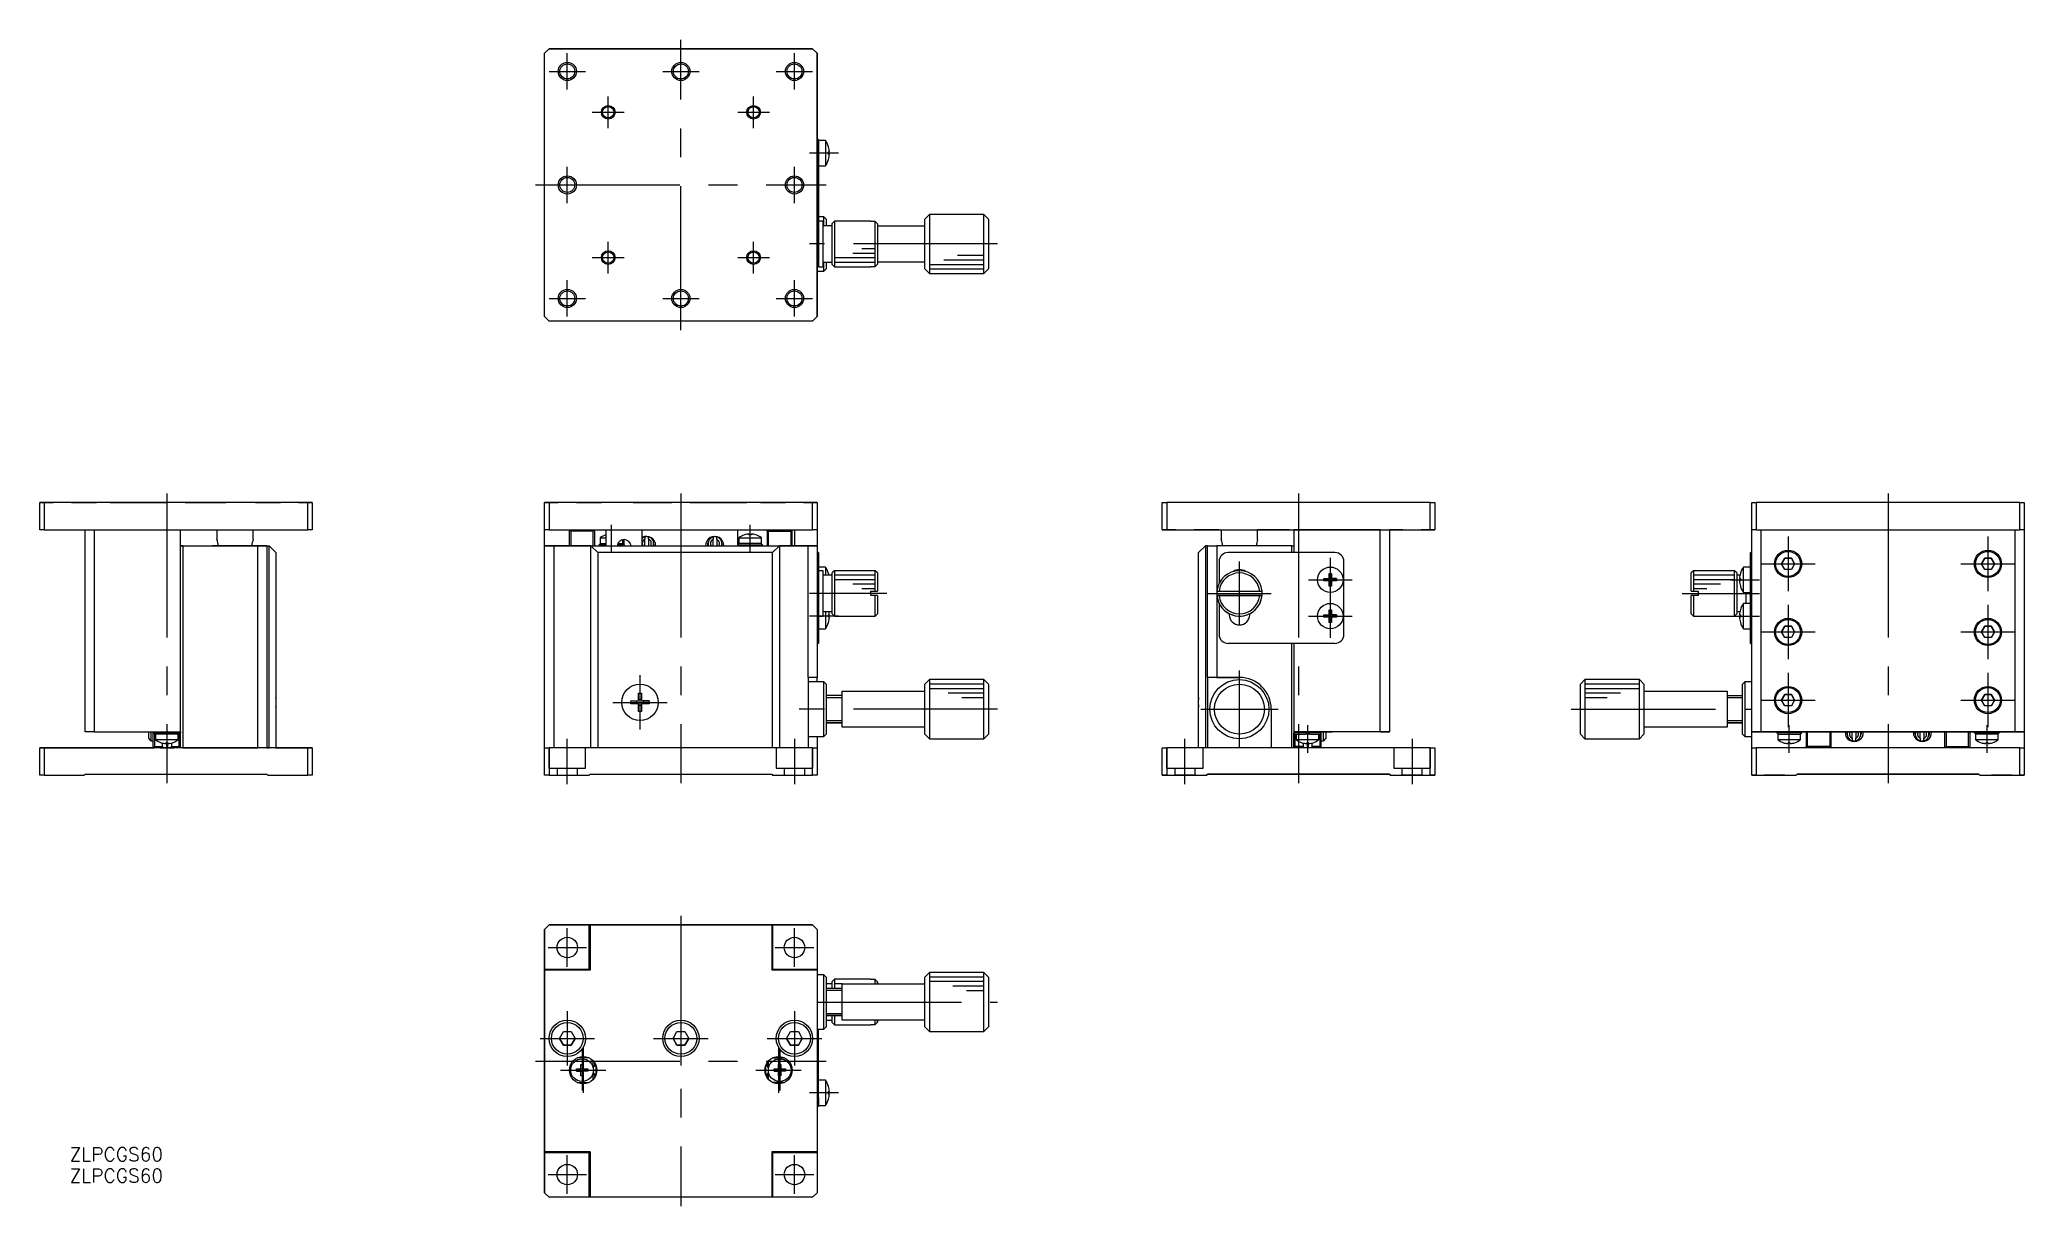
# Model space of a CAD drawing. Extents: x -132 to 305, y -111 to 146.
import ezdxf

# ---------------------------------------------------------------- set-up
doc = ezdxf.new("R2010")
doc.units = 0
doc.linetypes.add('CENTER', pattern=[50.8, 31.75, -6.35, 6.35, -6.35])
doc.linetypes.add('DASHED', pattern=[19.05, 12.7, -6.35])
doc.layers.get('0').update_dxf_attribs({"linetype": 'CONTINUOUS'})
doc.layers.add('CENTER', color=1, linetype='CENTER')
doc.styles.get("Standard").update_dxf_attribs({"font": 'txt.shx', "height": 3, "bigfont": 'bigfont.shx'})

msp = doc.modelspace()

# ---------------------------------------------------------------- texts
at = {"color": 7, "linetype": 'CONTINUOUS'}
for p in [(-125.551755, -101.046681), (-125.551755, -105.750621)]:
    msp.add_text('ZLPCGS60', height=3, dxfattribs=at).set_placement(p)

# ---------------------------------------------------------------- linework, layer by layer
at = {"color": 7, "linetype": 'CONTINUOUS'}
for p, q in [((-20, 143.958761), (-21, 142.958761)), ((-21, 84.958761), (-21, 142.958761)), ((38, 143.958761), (-20, 143.958761)), ((-20, 143.958761), (38, 143.958761)), ((38, 143.958761), (39, 142.958761)), ((39, 142.958761), (38, 143.958761)), ((39, 142.958761), (39, 84.958761)), ((39, 131.958761), (39, 142.958761)), ((39, 112.958761), (39, 131.958761)), ((39.3, 123.958761), (39, 123.958761)), ((39, 123.958761), (39.3, 123.958761)), ((39.3, 123.958761), (39.3, 123.758761)), ((39.3, 123.958761), (39.3, 121.958761)), ((40.842463, 123.758761), (39.3, 123.758761)), ((40.842463, 123.758761), (40.842463, 118.158761)), ((41.493205, 122.3579), (41.499373, 122.360909)), ((41.493205, 122.3579), (41.499373, 122.360909)), ((39.3, 121.958761), (39.3, 98.458761)), ((39.3, 118.158761), (39.3, 105.958761)), ((39.3, 118.158761), (40.842463, 118.158761)), ((41.493205, 121.218761), (41.686462, 121.218761)), ((41.493205, 120.698761), (41.493205, 121.218761)), ((41.686462, 120.698761), (41.493205, 120.698761)), ((41.499373, 119.556614), (41.493205, 119.559622)), ((41.499373, 119.556614), (41.493205, 119.559622)), ((39, 84.958761), (39, 112.958761)), ((40.5, 106.958761), (39.3, 106.958761)), ((40.3, 105.958761), (39.3, 105.958761)), ((40.3, 95.958761), (40.3, 105.958761)), ((42.3, 104.958761), (40.3, 104.958761)), ((40.5, 104.958761), (40.5, 106.958761)), ((41, 106.458761), (40.5, 106.958761)), ((41, 106.458761), (41, 104.958761)), ((42.8, 105.958761), (42.3, 105.458761)), ((42.3, 96.458761), (42.3, 105.458761)), ((42.3, 104.958761), (42.3, 105.458761)), ((42.3, 96.958761), (42.3, 104.958761)), ((42.3, 96.958761), (42.3, 104.958761)), ((42.8, 105.958761), (42.8, 95.958761)), ((50.8, 105.958761), (42.8, 105.958761)), ((50.8, 105.933698), (50.8, 105.958761)), ((51.8, 105.933698), (50.8, 105.933698)), ((51.8, 95.983824), (51.8, 105.933698)), ((52.3, 105.430897), (51.8, 105.933698)), ((52.3, 105.430897), (52.3, 96.486625)), ((52.3, 104.958761), (62.717491, 104.958761)), ((63.717491, 107.458761), (62.717491, 106.458761)), ((62.717491, 95.458761), (62.717491, 106.458761)), ((63.717491, 107.458761), (63.717491, 94.458761)), ((75.717491, 107.458761), (63.717491, 107.458761)), ((75.717491, 94.458761), (75.717491, 107.458761)), ((76.717491, 106.458761), (75.717491, 107.458761)), ((76.717491, 106.458761), (76.717491, 95.458761)), ((39.30001, 103.208761), (39.30001, 98.708761)), ((39.3, 96.458761), (39, 96.458761)), ((39.3, 98.458761), (39.3, 96.458761)), ((39.3, 96.458761), (39.3, 95.958761)), ((39.3, 96.458761), (39.3, 95.958761)), ((40.3, 96.958761), (42.3, 96.958761)), ((40.5, 94.958761), (40.5, 96.958761)), ((41, 96.958761), (41, 95.458761)), ((42.3, 96.458761), (42.3, 96.958761)), ((42.3, 96.458761), (42.8, 95.958761)), ((42.8, 97.958761), (51.8, 97.958761)), ((42.8, 96.958761), (51.8, 96.958761)), ((46.858746, 98.958761), (51.8, 98.958761)), ((48.858746, 99.958761), (51.858746, 99.958761)), ((51.8, 95.983824), (52.3, 96.486625)), ((62.717491, 96.958761), (52.3, 96.958761)), ((63.717491, 96.458761), (75.717491, 96.458761)), ((66.858746, 97.458761), (75.717491, 97.458761)), ((69.858746, 98.458761), (75.717491, 98.458761)), ((39, 94.958761), (40.5, 94.958761)), ((39.3, 95.958761), (40.3, 95.958761)), ((40.5, 94.958761), (41, 95.458761)), ((42.8, 95.958761), (50.8, 95.958761)), ((50.8, 95.958761), (50.8, 95.983824)), ((50.8, 95.983824), (51.8, 95.983824)), ((62.717491, 95.458761), (63.717491, 94.458761)), ((63.717491, 95.458761), (75.717491, 95.458761)), ((63.717491, 94.458761), (75.717491, 94.458761)), ((75.717491, 94.458761), (76.717491, 95.458761)), ((-21, 84.958761), (-20, 83.958761)), ((38, 83.958761), (-20, 83.958761)), ((38, 83.958761), (39, 84.958761)), ((-132.141254, 38), (-132.141254, 44)), ((-131.141254, 44), (-132.141254, 44)), ((-132.141254, 44), (-131.141254, 44)), ((-73.141254, 44), (-131.141254, 44)), ((-131.141254, 44), (-131.141254, 38)), ((-131.141254, 44), (-129.141249, 44)), ((-125.141259, 44), (-119.641249, 44)), ((-119.641249, 44), (-121.141254, 44)), ((-119.641249, 44), (-121.141254, 44)), ((-116.641259, 44), (-104.141249, 44)), ((-113.141254, 44), (-116.641259, 44)), ((-113.141254, 44), (-116.641259, 44)), ((-108.141254, 44), (-116.141254, 44)), ((-108.141254, 44), (-116.141254, 44)), ((-112.141254, 44), (-116.141254, 44)), ((-112.141254, 44), (-116.141254, 44)), ((-108.141254, 44), (-112.141254, 44)), ((-108.141254, 44), (-112.141254, 44)), ((-100.141259, 44), (-91.141249, 44)), ((-84.641259, 44), (-79.141249, 44)), ((-75.141259, 44), (-73.141254, 44)), ((-73.141254, 38), (-73.141254, 44)), ((-73.141254, 44), (-72.141254, 44)), ((-72.141254, 44), (-73.141254, 44)), ((-72.141254, 44), (-72.141254, 38)), ((-21, 38), (-21, 44)), ((-21, 44), (-20, 44)), ((-20, 44), (-21, 44)), ((38, 44), (-20, 44)), ((-20, 44), (-20, 38)), ((-17.999995, 44), (-20, 44)), ((-17.999995, 44), (-20, 44)), ((-20, 44), (-17.999995, 44)), ((-14.000005, 44), (-8.499995, 44)), ((-12, 44), (-14.000005, 44)), ((-12, 44), (-14.000005, 44)), ((-1.500005, 44), (7.000005, 44)), ((7.000005, 44), (5, 44)), ((7.000005, 44), (5, 44)), ((10.999995, 44), (23.500005, 44)), ((13, 44), (10.999995, 44)), ((13, 44), (10.999995, 44)), ((26.499995, 44), (32.000005, 44)), ((32.000005, 44), (30, 44)), ((32.000005, 44), (30, 44)), ((38, 44), (35.999995, 44)), ((35.999995, 44), (38, 44)), ((38, 44), (35.999995, 44)), ((38, 38), (38, 44)), ((38, 44), (39, 44)), ((39, 44), (38, 44)), ((39, 44), (39, 38)), ((114.952509, 38), (114.952509, 44)), ((114.952509, 44), (115.952509, 44)), ((173.952509, 44), (115.952509, 44)), ((115.952509, 44), (115.952509, 38)), ((173.952509, 38), (173.952509, 44)), ((173.952509, 44), (174.952509, 44)), ((174.952509, 44), (174.952509, 38)), ((244.717491, 38), (244.717491, 44)), ((244.717491, 44), (245.717491, 44)), ((303.717491, 44), (245.717491, 44)), ((245.717491, 44), (245.717491, 38)), ((303.717491, 38), (303.717491, 44)), ((303.717491, 44), (304.717491, 44)), ((304.717491, 44), (304.717491, 38)), ((-131.141254, 38), (-132.141254, 38)), ((-131.141254, 38), (-120.141254, 38)), ((-122.141254, -6.5), (-122.141254, 38)), ((-120.141254, 38), (-120.141254, -6.5)), ((-120.141254, 38), (-101.141254, 38)), ((-120.141254, 38), (-101.141254, 38)), ((-101.141254, 38), (-73.141254, 38)), ((-101.141254, 28.5), (-101.141254, 38)), ((-93.141254, 38), (-93.141254, 35.849687)), ((-85.141254, 35.849687), (-85.141254, 38)), ((-72.141254, 38), (-73.141254, 38)), ((-21, 34.5), (-21, 38)), ((-20, 38), (-21, 38)), ((-20, 38), (38, 38)), ((-15.5, 34.5), (-15.5, 38)), ((-15.35, 37.85), (-15.5, 37.7)), ((-15.5, 37.7), (-15.35, 37.85)), ((-15.2, 38), (-15.35, 37.85)), ((-15.35, 37.85), (-15.2, 38)), ((-15.2, 37.7), (-15.35, 37.85)), ((-15.2, 37.7), (-15.2, 34.5)), ((-10.3, 37.7), (-15.2, 37.7)), ((-10, 37.7), (-10.3, 38)), ((-10.3, 38), (-10.15, 37.85)), ((-10.15, 37.85), (-10.3, 37.7)), ((-10.3, 34.5), (-10.3, 37.7)), ((-10.15, 37.85), (-10, 37.7)), ((-10, 37.7), (-10, 38)), ((-10, 37.7), (-10, 34.5)), ((-8.7, 35), (-9, 34.7)), ((-8.85, 34.85), (-8.7, 35)), ((-8.75, 36.222499), (-7.5, 36.222499)), ((-8.75, 36.222499), (-8.75, 35)), ((-8.7, 35), (-7.5, 35)), ((-8.660465, 35), (-8.7, 35)), ((-7.5, 36.89497), (-7.501976, 36.899021)), ((-7.5, 38), (-7.5, 34.5)), ((-4.882297, 35), (-3.8, 35)), ((-3.65, 34.85), (-3.8, 35)), ((-3.8, 35), (-3.65, 34.85)), ((-3.75, 35), (-3.75, 35.8293)), ((-3.5, 34.7), (-3.5, 35.849547)), ((0.5, 34.5), (0.5, 38)), ((1.1, 36.445684), (1.1, 35.916516)), ((1.1, 34.5), (1.1, 35.916516)), ((1.9, 35.916516), (1.9, 36.445684)), ((1.9, 35.916516), (1.9, 34.5)), ((16.1, 36.445684), (16.1, 35.916516)), ((16.1, 34.5), (16.1, 35.916516)), ((16.9, 35.916516), (16.9, 36.445684)), ((16.9, 35.916516), (16.9, 34.5)), ((21.5, 34.7), (21.5, 38)), ((21.65, 34.85), (21.8, 35)), ((21.8, 35), (21.65, 34.85)), ((21.75, 36.222499), (26.75, 36.222499)), ((21.75, 36.222499), (21.75, 35)), ((26.7, 35), (21.8, 35)), ((23.001767, 36.891348), (22.998024, 36.899021)), ((23.99, 36.891348), (23.99, 37.083065)), ((24.51, 36.891348), (23.99, 36.891348)), ((24.51, 37.083065), (24.51, 36.891348)), ((25.501976, 36.899021), (25.498233, 36.891348)), ((26.660465, 35), (26.7, 35)), ((26.7, 35), (27, 34.7)), ((26.85, 34.85), (26.7, 35)), ((26.75, 35), (26.75, 36.222499)), ((28, 37.7), (28, 38)), ((28, 37.7), (28.3, 38)), ((28.15, 37.85), (28, 37.7)), ((28, 37.7), (28, 34.5)), ((28.3, 38), (28.15, 37.85)), ((28.15, 37.85), (28.3, 37.7)), ((28.3, 34.5), (28.3, 37.7)), ((28.3, 37.7), (33.2, 37.7)), ((33.2, 38), (33.35, 37.85)), ((33.35, 37.85), (33.2, 38)), ((33.2, 37.7), (33.35, 37.85)), ((33.2, 37.7), (33.2, 34.5)), ((33.35, 37.85), (33.5, 37.7)), ((33.5, 37.7), (33.35, 37.85)), ((33.5, 34.5), (33.5, 37.7)), ((34, 38), (34, 34.5)), ((39, 38), (38, 38)), ((39, 38), (39, 34.5)), ((114.952509, 38), (115.952509, 38)), ((115.952509, 38), (114.952509, 38)), ((115.952509, 38), (143.952509, 38)), ((117.952514, 38), (115.952509, 38)), ((127.452514, 38), (121.952503, 38)), ((127.952509, 38), (127.952509, 35.849679)), ((135.952509, 35.849679), (135.952509, 38)), ((142.952514, 38), (135.952509, 38)), ((142.952514, 38), (141.952509, 38)), ((142.952514, 38), (141.952509, 38)), ((142.952514, 38), (141.952509, 38)), ((142.952514, 38), (141.952509, 38)), ((143.952509, 38), (162.952509, 38)), ((162.952509, 38), (143.952509, 38)), ((143.952509, 38), (143.952509, 33)), ((162.952509, -6.5), (162.952509, 38)), ((162.952509, 38), (173.952509, 38)), ((164.952509, 38), (164.952509, -6.5)), ((167.952514, 38), (164.952509, 38)), ((173.952509, 38), (171.952503, 38)), ((173.952509, 38), (174.952509, 38)), ((174.952509, 38), (173.952509, 38)), ((244.717491, 31.999995), (244.717491, 38)), ((245.717491, 38), (244.717491, 38)), ((245.717491, 38), (303.717491, 38)), ((246.717491, 38), (246.717491, -6.5)), ((302.717491, -6.5), (302.717491, 38)), ((304.717491, 38), (303.717491, 38)), ((304.717491, 38), (304.717491, -6.5)), ((-100.641254, 34.5), (-101.141254, 34.5)), ((-101.141254, 34.5), (-100.641254, 34.5)), ((-100.641254, 34.5), (-100.641254, -10)), ((-100.641254, 34.5), (-84.141254, 34.5)), ((-100.641254, 34.5), (-92.834304, 34.5)), ((-82.141254, 34.5), (-94.141254, 34.5)), ((-94.141254, 34.5), (-92.834304, 34.5)), ((-85.448205, 34.5), (-84.141254, 34.5)), ((-85.448205, 34.5), (-84.141254, 34.5)), ((-84.141254, -10), (-84.141254, 34.5)), ((-84.141254, 34.5), (-82.141254, 34.5)), ((-82.141254, 34.5), (-82.141254, -10)), ((-82.141254, 34.5), (-81.641254, 34.5)), ((-82.141254, 34.5), (-81.641254, 34.5)), ((-81.641254, -10), (-81.641254, 34.5)), ((-80.141254, 33), (-81.641254, 34.5)), ((-81.641254, 34.5), (-80.141254, 33)), ((-80.141254, 33), (-80.141254, -10)), ((-21, -10), (-21, 34.5)), ((-10.8, 34.5), (-21, 34.5)), ((-21, 34.5), (-19, 34.5)), ((-19, 34.5), (-19, -10)), ((-19, 34.5), (-10.8, 34.5)), ((-10.8, -10), (-10.8, 34.5)), ((-10.8, 34.5), (30.7, 34.5)), ((-9.3, 33), (-10.8, 34.5)), ((-9.3, 33), (-9.3, -10)), ((29.2, 33), (-9.3, 33)), ((-9, 34.7), (-8.85, 34.85)), ((-9, 34.5), (-9, 34.7)), ((-8.7, 34.7), (-8.85, 34.85)), ((-7.5, 34.7), (-8.7, 34.7)), ((-8.7, 34.7), (-8.7, 34.5)), ((-3.8, 34.7), (-4.997336, 34.7)), ((-3.65, 34.85), (-3.8, 34.7)), ((-3.8, 34.5), (-3.8, 34.7)), ((-3.5, 34.7), (-3.65, 34.85)), ((-3.65, 34.85), (-3.5, 34.7)), ((-3.5, 34.7), (-3.5, 34.5)), ((2.995819, 34.888452), (3.029062, 34.499981)), ((17.995819, 34.888452), (18.029062, 34.499981)), ((21.5, 34.7), (21.65, 34.85)), ((21.65, 34.85), (21.5, 34.7)), ((21.5, 34.7), (21.5, 34.5)), ((21.65, 34.85), (21.8, 34.7)), ((21.8, 34.7), (26.7, 34.7)), ((21.8, 34.5), (21.8, 34.7)), ((26.7, 34.7), (26.85, 34.85)), ((26.7, 34.7), (26.7, 34.5)), ((27, 34.7), (26.85, 34.85)), ((27, 34.5), (27, 34.7)), ((30.7, 34.5), (29.2, 33)), ((29.2, -10), (29.2, 33)), ((30.7, 34.5), (30.7, -10)), ((30.7, 34.5), (37, 34.5)), ((39, 34.5), (30.7, 34.5)), ((37, 5.5), (37, 34.5)), ((37, 34.5), (39, 34.5)), ((39, 34.5), (39, 26)), ((39.3, 33), (39, 33)), ((39, 33), (39.3, 33)), ((39.3, 33), (39.3, 31)), ((39.3, 31), (39.3, 26.17945)), ((124.452509, 34.5), (122.952509, 33)), ((122.952509, -10), (122.952509, 33)), ((124.452509, 34.5), (124.452509, -10)), ((124.952509, 34.5), (124.452509, 34.5)), ((124.952509, 5.5), (124.952509, 34.5)), ((124.952509, 34.5), (126.952509, 34.5)), ((143.452509, 34.5), (126.952509, 34.5)), ((126.952509, 34.5), (126.952509, 24)), ((127.452509, 31), (127.452509, 26.17945)), ((152.952509, 33), (129.452509, 33)), ((143.452509, 33), (143.452509, 34.5)), ((143.452509, 34.5), (143.952509, 34.5)), ((154.952509, 15), (154.952509, 31)), ((244.417491, 31), (244.417491, 33)), ((244.417491, 33), (244.717491, 33)), ((244.417491, 15), (244.417491, 31)), ((244.717491, 28.5), (244.717491, 31.999995)), ((251.995803, 31.75), (251.274116, 30.5)), ((251.274116, 30.5), (251.995803, 31.75)), ((253.439179, 31.75), (251.995803, 31.75)), ((251.995803, 31.75), (253.439179, 31.75)), ((254.160867, 30.5), (253.439179, 31.75)), ((253.439179, 31.75), (254.160867, 30.5)), ((295.995803, 31.75), (295.274116, 30.5)), ((295.274116, 30.5), (295.995803, 31.75)), ((297.439179, 31.75), (295.995803, 31.75)), ((295.995803, 31.75), (297.439179, 31.75)), ((298.160867, 30.5), (297.439179, 31.75)), ((297.439179, 31.75), (298.160867, 30.5)), ((-101.141254, 26.5), (-101.141254, 28.5)), ((-101.141254, 26.000005), (-101.141254, 26.5)), ((40.842463, 29.8), (39.3, 29.8)), ((40.3, 29), (39.3, 29)), ((40.3, 19), (40.3, 29)), ((42.3, 28), (40.3, 28)), ((40.842463, 29.8), (40.842463, 28)), ((41.493205, 28.39914), (41.499373, 28.402148)), ((42.8, 29), (42.3, 28.5)), ((42.3, 19.5), (42.3, 28.5)), ((42.8, 29), (42.8, 19)), ((51.8, 29), (42.8, 29)), ((51.8, 28), (42.8, 28)), ((51.8, 27), (42.8, 27)), ((52.3, 28.5), (51.8, 29)), ((51.8, 24.5), (51.8, 29)), ((52.3, 28.5), (52.3, 24.5)), ((150.553369, 27.26), (151.623067, 27.26)), ((150.553369, 26.74), (150.553369, 27.26)), ((150.553369, 27.26), (151.692509, 27.26)), ((151.692509, 26.74), (150.553369, 26.74)), ((151.623067, 26.74), (151.623067, 27.26)), ((151.623067, 27.26), (151.692509, 27.26)), ((151.692509, 27.26), (151.692509, 28.39914)), ((151.692509, 28.39914), (152.212509, 28.39914)), ((151.692509, 27.329442), (152.212509, 27.329442)), ((151.692509, 25.600861), (151.692509, 26.74)), ((152.212509, 26.670559), (151.692509, 26.670559)), ((152.212509, 28.39914), (152.212509, 27.26)), ((152.212509, 27.26), (152.28195, 27.26)), ((152.212509, 27.26), (153.351648, 27.26)), ((153.351648, 26.74), (152.212509, 26.74)), ((152.212509, 26.74), (152.212509, 25.600861)), ((152.28195, 27.26), (152.28195, 26.74)), ((153.351648, 27.26), (152.28195, 27.26)), ((153.351648, 27.26), (153.351648, 26.74)), ((231.917491, 29), (231.417491, 28.5)), ((231.417491, 24.5), (231.417491, 28.5)), ((240.917491, 29), (231.917491, 29)), ((231.917491, 29), (231.917491, 24.5)), ((240.917491, 28), (231.917491, 28)), ((240.917491, 27), (231.917491, 27)), ((240.917491, 24), (240.917491, 29)), ((241.417491, 28.5), (240.917491, 29)), ((241.417491, 28.5), (241.417491, 24)), ((242.125416, 28), (241.417491, 28)), ((242.03103, 27.26), (242.224287, 27.26)), ((242.224287, 26.74), (242.03103, 26.74)), ((242.218118, 28.402148), (242.224287, 28.39914)), ((242.224287, 27.26), (242.224287, 26.74)), ((242.875028, 27), (242.875028, 29.8)), ((244.417491, 29.8), (242.875028, 29.8)), ((242.875028, 24.2), (242.875028, 27)), ((244.717491, 26), (244.717491, 28.5)), ((251.995803, 29.25), (251.274116, 30.5)), ((253.439179, 29.25), (251.995803, 29.25)), ((254.160867, 30.5), (253.439179, 29.25)), ((295.995803, 29.25), (295.274116, 30.5)), ((297.439179, 29.25), (295.995803, 29.25)), ((298.160867, 30.5), (297.439179, 29.25)), ((-101.141254, 25.499995), (-101.141254, 26.000005)), ((-101.141254, 22.500005), (-101.141254, 25.499995)), ((-101.141254, 13.5), (-101.141254, 22.500005)), ((39, 26), (39, 5.5)), ((39.3, 26.17945), (39.3, 21.820551)), ((51.8, 26), (46.858746, 26)), ((51.8, 25), (48.858746, 25)), ((50.8, 23.5), (50.8, 24.5)), ((50.8, 24.5), (51.8, 24.5)), ((51.8, 23.5), (50.8, 23.5)), ((51.8, 24.5), (52.3, 24.5)), ((52.3, 23.5), (51.8, 23.5)), ((51.8, 19), (51.8, 23.5)), ((52.3, 23.5), (52.3, 19.5)), ((126.952509, 24), (126.952509, 5.5)), ((126.977571, 24.5), (127.480373, 24.5)), ((126.977571, 23.5), (136.927446, 23.5)), ((127.480373, 23.5), (126.977571, 23.5)), ((127.480373, 24.5), (136.424644, 24.5)), ((136.424644, 23.5), (127.480373, 23.5)), ((136.424644, 24.5), (136.927446, 24.5)), ((136.927446, 23.5), (136.424644, 23.5)), ((152.212509, 25.600861), (151.692509, 25.600861)), ((231.417491, 24.5), (231.917491, 24.5)), ((231.417491, 19.5), (231.417491, 23.5)), ((231.917491, 23.5), (231.417491, 23.5)), ((237.858746, 26), (231.917491, 26)), ((234.858746, 25), (231.917491, 25)), ((231.917491, 24.5), (232.917491, 24.5)), ((231.917491, 23.5), (231.917491, 19)), ((232.917491, 23.5), (231.917491, 23.5)), ((232.917491, 24.5), (232.917491, 23.5)), ((240.917491, 19), (240.917491, 24)), ((241.417491, 24), (241.417491, 19.5)), ((242.224287, 25.600861), (242.218118, 25.597853)), ((242.875028, 24.2), (244.417491, 24.2)), ((243.417491, 24.2), (243.417491, 24)), ((243.417491, 24), (243.417491, 21.8)), ((244.717491, 22), (244.717491, 26)), ((244.717491, 20.5), (244.717491, 22)), ((39.3, 21.820551), (39.3, 15)), ((39.3, 19), (40.3, 19)), ((40.3, 20), (42.3, 20)), ((40.842463, 20), (40.842463, 16.2)), ((41.493205, 18.74), (41.493205, 19.26)), ((41.493205, 19.26), (41.686462, 19.26)), ((41.686462, 18.74), (41.493205, 18.74)), ((41.499373, 17.597853), (41.493205, 17.600861)), ((42.3, 19.5), (42.8, 19)), ((42.8, 19), (51.8, 19)), ((51.8, 19), (52.3, 19.5)), ((127.452509, 21.820551), (127.452509, 15)), ((129.702509, 19.534858), (129.702509, 19.3)), ((134.202509, 19.3), (134.202509, 19.534858)), ((150.553369, 19.26), (151.623067, 19.26)), ((150.553369, 18.74), (150.553369, 19.26)), ((150.553369, 19.26), (151.692509, 19.26)), ((151.692509, 18.74), (150.553369, 18.74)), ((151.623067, 18.74), (151.623067, 19.26)), ((151.623067, 19.26), (151.692509, 19.26)), ((151.692509, 19.26), (151.692509, 20.39914)), ((151.692509, 20.39914), (152.212509, 20.39914)), ((151.692509, 19.329442), (152.212509, 19.329442)), ((151.692509, 17.600861), (151.692509, 18.74)), ((152.212509, 18.670559), (151.692509, 18.670559)), ((152.212509, 17.600861), (151.692509, 17.600861)), ((152.212509, 20.39914), (152.212509, 19.26)), ((152.212509, 19.26), (152.28195, 19.26)), ((152.212509, 19.26), (153.351648, 19.26)), ((153.351648, 18.74), (152.212509, 18.74)), ((152.212509, 18.74), (152.212509, 17.600861)), ((152.28195, 19.26), (152.28195, 18.74)), ((153.351648, 19.26), (152.28195, 19.26)), ((153.351648, 19.26), (153.351648, 18.74)), ((231.417491, 19.5), (231.917491, 19)), ((231.917491, 19), (240.917491, 19)), ((240.917491, 19), (241.417491, 19.5)), ((241.417491, 20), (242.125416, 20)), ((242.03103, 19.26), (242.224287, 19.26)), ((242.224287, 18.74), (242.03103, 18.74)), ((242.218118, 20.402148), (242.224287, 20.39914)), ((242.224287, 17.600861), (242.218118, 17.597853)), ((242.224287, 19.26), (242.224287, 18.74)), ((244.417491, 21.8), (242.875028, 21.8)), ((242.875028, 19), (242.875028, 21.8)), ((242.875028, 16.2), (242.875028, 19)), ((244.717491, 16.999995), (244.717491, 20.5)), ((-101.141254, 11.5), (-101.141254, 13.5)), ((39.3, 16.2), (40.842463, 16.2)), ((39.3, 15), (39.3, 13)), ((242.875028, 16.2), (244.417491, 16.2)), ((244.417491, 13), (244.417491, 15)), ((244.717491, 1.999995), (244.717491, 16.999995)), ((251.995803, 16.75), (251.274116, 15.5)), ((251.274116, 15.5), (251.995803, 16.75)), ((251.995803, 14.25), (251.274116, 15.5)), ((253.439179, 16.75), (251.995803, 16.75)), ((251.995803, 16.75), (253.439179, 16.75)), ((253.439179, 14.25), (251.995803, 14.25)), ((254.160867, 15.5), (253.439179, 16.75)), ((253.439179, 16.75), (254.160867, 15.5)), ((254.160867, 15.5), (253.439179, 14.25)), ((295.995803, 16.75), (295.274116, 15.5)), ((295.274116, 15.5), (295.995803, 16.75)), ((295.995803, 14.25), (295.274116, 15.5)), ((297.439179, 16.75), (295.995803, 16.75)), ((295.995803, 16.75), (297.439179, 16.75)), ((297.439179, 14.25), (295.995803, 14.25)), ((298.160867, 15.5), (297.439179, 16.75)), ((297.439179, 16.75), (298.160867, 15.5)), ((298.160867, 15.5), (297.439179, 14.25)), ((-101.141254, 11.000005), (-101.141254, 11.5)), ((-101.141254, -3.5), (-101.141254, 11.000005)), ((39.3, 13), (39, 13)), ((143.452509, 13), (129.452509, 13)), ((152.952509, 13), (129.452509, 13)), ((143.452509, -10), (143.452509, 13)), ((143.952509, 13), (143.452509, 13)), ((152.952509, 13), (143.952509, 13)), ((143.952509, 13), (143.952509, 11.5)), ((143.952509, 11.5), (143.952509, 11.000005)), ((143.952509, 11.000005), (143.952509, -1.5)), ((244.417491, 13), (244.717491, 13)), ((244.717491, 13), (244.417491, 13)), ((37, 5.5), (37, -10)), ((39, 5.5), (37, 5.5)), ((40.5, 4.5), (37, 4.5)), ((39, 4.5), (39, 5.5)), ((40.5, -1.5), (40.5, 4.5)), ((41, 4), (40.5, 4.5)), ((63.717491, 5), (62.717491, 4)), ((63.717491, 5), (63.717491, -8)), ((75.717491, 5), (63.717491, 5)), ((75.717491, -1.5), (75.717491, 5)), ((76.717491, 4), (75.717491, 5)), ((124.952509, 5.5), (124.952509, -10)), ((131.952509, 5.5), (124.952509, 5.5)), ((126.952509, 5.5), (124.952509, 5.5)), ((126.952509, 5.5), (131.952509, 5.5)), ((208, 5), (207, 4)), ((208, 5), (208, -8)), ((220, 5), (208, 5)), ((220, -1.5), (220, 5)), ((221, 4), (220, 5)), ((243.217491, 4.5), (242.717491, 4)), ((243.217491, 4.5), (243.217491, -7.5)), ((244.717491, 4.5), (243.217491, 4.5)), ((-80.141254, 0.36), (-80.061223, 0.36)), ((-2.03543, 0.36), (-0.688029, 0.36)), ((-2.03543, 0.36), (-0.36, 0.36)), ((-2.03543, -0.36), (-2.03543, 0.36)), ((-0.688029, -0.36), (-0.688029, 0.36)), ((-0.688029, 0.36), (-0.36, 0.36)), ((-0.36, 0.36), (-0.36, 2.035431)), ((-0.36, 2.035431), (0.36, 2.035431)), ((-0.36, 0.688029), (0.36, 0.688029)), ((0.36, 2.035431), (0.36, 0.36)), ((0.36, 0.36), (2.035431, 0.36)), ((0.36, 0.36), (0.688029, 0.36)), ((2.035431, 0.36), (0.688029, 0.36)), ((0.688029, 0.36), (0.688029, -0.36)), ((2.035431, 0.36), (2.035431, -0.36)), ((41, 4), (41, -1.5)), ((44.507428, 1.5), (41.000019, 1.5)), ((44.507428, -5.5), (44.507428, 2.5)), ((44.507428, 2.5), (62.807428, 2.5)), ((62.717491, -7), (62.717491, 4)), ((75.717491, 4), (63.717491, 4)), ((75.717491, 3), (63.717491, 3)), ((75.717491, 2), (67.858746, 2)), ((75.717491, 1), (70.858746, 1)), ((76.717491, 4), (76.717491, -1.5)), ((122.872478, 0.36), (122.952509, 0.36)), ((207, -7), (207, 4)), ((220, 4), (208, 4)), ((220, 3), (208, 3)), ((215.858746, 2), (208, 2)), ((212.858746, 1), (208, 1)), ((221, 4), (221, -1.5)), ((221, 2.5), (239.3, 2.5)), ((239.3, 2.5), (239.3, -5.5)), ((239.3, 1.5), (242.717472, 1.5)), ((242.717491, -7), (242.717491, 4)), ((244.717491, -6.5), (244.717491, 1.999995)), ((251.995803, 1.75), (251.274116, 0.5)), ((251.274116, 0.5), (251.995803, 1.75)), ((251.995803, -0.75), (251.274116, 0.5)), ((253.439179, 1.75), (251.995803, 1.75)), ((251.995803, 1.75), (253.439179, 1.75)), ((254.160867, 0.5), (253.439179, 1.75)), ((253.439179, 1.75), (254.160867, 0.5)), ((254.160867, 0.5), (253.439179, -0.75)), ((295.995803, 1.75), (295.274116, 0.5)), ((295.274116, 0.5), (295.995803, 1.75)), ((295.995803, -0.75), (295.274116, 0.5)), ((297.439179, 1.75), (295.995803, 1.75)), ((295.995803, 1.75), (297.439179, 1.75)), ((298.160867, 0.5), (297.439179, 1.75)), ((297.439179, 1.75), (298.160867, 0.5)), ((298.160867, 0.5), (297.439179, -0.75)), ((-101.141254, -3.999995), (-101.141254, -3.5)), ((-101.141254, -6.5), (-101.141254, -3.999995)), ((-80.061223, -0.36), (-80.141254, -0.36)), ((-0.36, -0.36), (-2.03543, -0.36)), ((-0.36, -2.03543), (-0.36, -0.36)), ((0.36, -0.688029), (-0.36, -0.688029)), ((0.36, -2.03543), (-0.36, -2.03543)), ((2.035431, -0.36), (0.36, -0.36)), ((0.36, -0.36), (0.36, -2.03543)), ((40.5, -7.5), (40.5, -1.5)), ((41, -1.5), (41, -7)), ((75.717491, -8), (75.717491, -1.5)), ((76.717491, -1.5), (76.717491, -7)), ((122.952509, -0.36), (122.872478, -0.36)), ((138.952509, -1.5), (138.952509, -10)), ((143.952509, -1.5), (143.952509, -3.5)), ((143.952509, -3.5), (143.952509, -3.999995)), ((143.952509, -3.999995), (143.952509, -6.5)), ((220, -8), (220, -1.5)), ((221, -1.5), (221, -7)), ((253.439179, -0.75), (251.995803, -0.75)), ((297.439179, -0.75), (295.995803, -0.75)), ((-120.141254, -6.5), (-122.141254, -6.5)), ((-120.141254, -6.5), (-101.141254, -6.5)), ((-108.141254, -7.916515), (-108.141254, -6.5)), ((-107.641254, -8.445683), (-108.141254, -7.916515)), ((-107.641254, -6.5), (-107.641254, -8.445683)), ((-107.641254, -8.445683), (-107.641254, -8.5)), ((-107.641254, -8.5), (-107.141254, -8.5)), ((-107.141254, -6.7), (-107.141254, -6.5)), ((-107.141254, -9.7), (-107.141254, -6.7)), ((-107.141254, -6.7), (-106.991254, -6.85)), ((-106.841254, -6.7), (-106.991254, -6.85)), ((-106.991254, -6.85), (-106.841254, -7)), ((-106.841254, -6.5), (-106.841254, -6.7)), ((-106.841254, -6.7), (-101.441254, -6.7)), ((-106.841254, -7), (-106.841254, -9.7)), ((-104.638748, -7), (-106.841254, -7)), ((-106.641254, -7), (-106.641254, -8.222499)), ((-101.641254, -8.222499), (-106.641254, -8.222499)), ((-103.643761, -7), (-104.638748, -7)), ((-101.441254, -7), (-103.643761, -7)), ((-101.641254, -8.222499), (-101.641254, -7)), ((-101.441254, -6.7), (-101.441254, -6.5)), ((-101.291254, -6.85), (-101.441254, -6.7)), ((-101.441254, -7), (-101.291254, -6.85)), ((-101.441254, -9.7), (-101.441254, -7)), ((-101.291254, -6.85), (-101.141254, -6.7)), ((-101.141254, -6.5), (-101.141254, -6.7)), ((-101.141254, -10), (-101.141254, -6.7)), ((37, -7.5), (40.5, -7.5)), ((39, -7.5), (39, -10)), ((40.5, -7.5), (41, -7)), ((41, -4.5), (44.507428, -4.5)), ((44.507428, -4.500005), (41, -4.500005)), ((62.807428, -5.5), (44.507428, -5.5)), ((62.717491, -7), (63.717491, -8)), ((63.717491, -8), (75.717491, -8)), ((75.717491, -8), (76.717491, -7)), ((162.952509, -6.5), (143.952509, -6.5)), ((143.952509, -6.5), (149.952509, -6.5)), ((143.952509, -6.5), (143.952509, -6.7)), ((143.952509, -10), (143.952509, -6.7)), ((144.102509, -6.85), (143.952509, -6.7)), ((144.102509, -6.85), (144.252509, -6.7)), ((144.252509, -7), (144.102509, -6.85)), ((144.252509, -6.7), (144.252509, -6.5)), ((149.652509, -6.7), (144.252509, -6.7)), ((144.252509, -7), (146.455015, -7)), ((144.252509, -9.7), (144.252509, -7)), ((144.452509, -7), (144.452509, -8.222499)), ((149.452509, -8.222499), (144.452509, -8.222499)), ((147.450002, -7), (146.455015, -7)), ((147.450002, -7), (149.652509, -7)), ((149.452509, -8.222499), (149.452509, -7)), ((149.652509, -6.5), (149.652509, -6.7)), ((149.652509, -6.7), (149.802509, -6.85)), ((149.802509, -6.85), (149.652509, -7)), ((149.652509, -7), (149.652509, -9.7)), ((149.952509, -6.7), (149.802509, -6.85)), ((149.952509, -6.5), (150.452509, -6.5)), ((149.952509, -6.7), (149.952509, -6.5)), ((149.952509, -9.7), (149.952509, -6.7)), ((149.952509, -8.5), (150.452509, -8.5)), ((150.452509, -8.445683), (150.452509, -6.5)), ((150.452509, -6.5), (152.452509, -6.5)), ((150.952509, -7.916515), (150.452509, -8.445683)), ((150.452509, -8.5), (150.452509, -8.445683)), ((162.952509, -6.5), (150.952509, -6.5)), ((150.952509, -6.5), (150.952509, -7.916515)), ((152.452509, -6.5), (150.952509, -6.5)), ((162.952509, -6.5), (164.952509, -6.5)), ((164.952509, -6.5), (162.952509, -6.5)), ((207, -7), (208, -8)), ((208, -8), (220, -8)), ((220, -8), (221, -7)), ((239.3, -5.5), (221, -5.5)), ((242.717491, -4.5), (239.3, -4.5)), ((239.3, -4.500005), (242.717491, -4.500005)), ((242.717491, -7), (243.217491, -7.5)), ((243.217491, -7.5), (244.717491, -7.5)), ((244.717491, -6.5), (249.717491, -6.5)), ((244.717491, -10), (244.717491, -6.5)), ((246.717491, -6.5), (244.717491, -6.5)), ((302.717491, -6.5), (246.717491, -6.5)), ((249.717491, -6.5), (255.717491, -6.5)), ((250.217491, -6.5), (250.217491, -6.7)), ((250.367491, -6.85), (250.217491, -6.7)), ((250.217491, -6.7), (250.367491, -6.85)), ((250.517491, -6.7), (250.367491, -6.85)), ((250.517491, -7), (250.367491, -6.85)), ((250.367491, -6.85), (250.517491, -7)), ((250.467491, -6.95), (250.467491, -8.222499)), ((255.467491, -8.222499), (250.467491, -8.222499)), ((250.517491, -6.7), (250.517491, -6.5)), ((255.417491, -6.7), (250.517491, -6.7)), ((250.517491, -7), (255.417491, -7)), ((255.417491, -7), (255.377956, -7)), ((255.417491, -6.5), (255.417491, -6.7)), ((255.717491, -6.7), (255.417491, -7)), ((255.567491, -6.85), (255.417491, -6.7)), ((255.417491, -7), (255.567491, -6.85)), ((255.467491, -8.222499), (255.467491, -6.95)), ((255.567491, -6.85), (255.717491, -6.7)), ((255.717491, -6.5), (262.217491, -6.5)), ((255.717491, -6.7), (255.717491, -6.5)), ((256.717491, -6.5), (256.717491, -9.7)), ((257.017491, -9.7), (257.017491, -6.5)), ((261.917491, -6.5), (261.917491, -9.7)), ((262.217491, -6.5), (287.217491, -6.5)), ((262.217491, -9.7), (262.217491, -6.5)), ((265.718273, -6.952879), (265.693474, -6.499983)), ((266.817491, -7.916515), (266.817491, -6.5)), ((266.817491, -7.916515), (266.817491, -8.445683)), ((267.617491, -6.5), (267.617491, -7.916515)), ((267.617491, -8.445683), (267.617491, -7.916515)), ((280.718273, -6.952879), (280.693474, -6.499983)), ((281.817491, -7.916515), (281.817491, -6.5)), ((281.817491, -7.916515), (281.817491, -8.445683)), ((282.617491, -6.5), (282.617491, -7.916515)), ((282.617491, -8.445683), (282.617491, -7.916515)), ((287.217491, -6.5), (293.717491, -6.5)), ((287.217491, -9.7), (287.217491, -6.5)), ((287.517491, -6.5), (287.517491, -9.7)), ((292.417491, -9.7), (292.417491, -6.5)), ((292.717491, -6.5), (292.717491, -9.7)), ((293.717491, -6.5), (299.217491, -6.5)), ((293.717491, -6.7), (293.717491, -6.5)), ((293.717491, -6.7), (294.017491, -7)), ((293.867491, -6.85), (293.717491, -6.7)), ((293.867491, -6.85), (294.017491, -6.7)), ((294.017491, -7), (293.867491, -6.85)), ((293.967491, -6.95), (293.967491, -8.222499)), ((298.967491, -8.222499), (293.967491, -8.222499)), ((294.017491, -6.5), (294.017491, -6.7)), ((294.017491, -6.7), (298.917491, -6.7)), ((298.917491, -7), (294.017491, -7)), ((294.017491, -7), (294.057026, -7)), ((298.917491, -6.7), (298.917491, -6.5)), ((298.917491, -6.7), (299.067491, -6.85)), ((298.917491, -7), (299.067491, -6.85)), ((299.067491, -6.85), (298.917491, -7)), ((298.967491, -8.222499), (298.967491, -6.95)), ((299.067491, -6.85), (299.217491, -6.7)), ((299.217491, -6.7), (299.067491, -6.85)), ((299.217491, -6.5), (304.717491, -6.5)), ((299.217491, -6.5), (299.217491, -6.7)), ((304.717491, -6.5), (302.717491, -6.5)), ((304.717491, -6.5), (304.717491, -10)), ((-132.141254, -16), (-132.141254, -10)), ((-132.141254, -10), (-131.141254, -10)), ((-131.141254, -10), (-132.141254, -10)), ((-100.641254, -10), (-131.141254, -10)), ((-131.141254, -10), (-107.641254, -10)), ((-131.141254, -10), (-131.141254, -16)), ((-123.141254, -10), (-131.141254, -10)), ((-123.141254, -10), (-131.141254, -10)), ((-127.141254, -10), (-131.141254, -10)), ((-127.141254, -10), (-131.141254, -10)), ((-123.141254, -10), (-127.141254, -10)), ((-123.141254, -10), (-127.141254, -10)), ((-107.641254, -10), (-109.641254, -10)), ((-106.841254, -10), (-109.641254, -10)), ((-107.641254, -10), (-109.641254, -10)), ((-106.841254, -10), (-109.641254, -10)), ((-105.641254, -10), (-107.641254, -10)), ((-107.641254, -10), (-106.841254, -10)), ((-106.841254, -10), (-107.641254, -10)), ((-107.141254, -9.7), (-106.991254, -9.85)), ((-106.841254, -9.7), (-106.991254, -9.85)), ((-106.991254, -9.85), (-106.841254, -10)), ((-106.841254, -9.7), (-105.143856, -9.7)), ((-105.641254, -10), (-105.808224, -10)), ((-102.641254, -10), (-105.641254, -10)), ((-105.641254, -10), (-102.641254, -10)), ((-105.39323, -8.89902), (-105.389488, -8.891347)), ((-105.143856, -9.7), (-105.143856, -8.963572)), ((-104.843856, -10), (-105.143856, -9.7)), ((-104.401254, -9.083064), (-104.401254, -8.891347)), ((-104.401254, -8.891347), (-103.881254, -8.891347)), ((-104.241254, -8.897886), (-104.241254, -10)), ((-104.041254, -8.897886), (-104.041254, -10)), ((-103.881254, -8.891347), (-103.881254, -9.083064)), ((-103.138652, -9.7), (-103.438652, -10)), ((-103.138652, -8.963572), (-103.138652, -9.7)), ((-103.138652, -9.7), (-101.441254, -9.7)), ((-102.893021, -8.891347), (-102.889279, -8.89902)), ((-100.641254, -10), (-102.641254, -10)), ((-102.474285, -10), (-102.641254, -10)), ((-101.291254, -9.85), (-101.441254, -9.7)), ((-101.441254, -10), (-101.291254, -9.85)), ((-101.141254, -10), (-101.441254, -10)), ((-101.291254, -9.85), (-101.141254, -9.7)), ((-84.141254, -10), (-100.641254, -10)), ((-100.641254, -10), (-84.141254, -10)), ((-73.141254, -10), (-84.141254, -10)), ((-82.141254, -10), (-81.641254, -10)), ((-81.141254, -10), (-81.641254, -10)), ((-73.141254, -10), (-81.141254, -10)), ((-77.141254, -10), (-81.141254, -10)), ((-73.141254, -10), (-80.141254, -10)), ((-80.141254, -10), (-73.141254, -10)), ((-77.141254, -10), (-80.141254, -10)), ((-73.141254, -10), (-77.141254, -10)), ((-73.141254, -10), (-77.141254, -10)), ((-73.141254, -16), (-73.141254, -10)), ((-73.141254, -10), (-72.141254, -10)), ((-72.141254, -10), (-73.141254, -10)), ((-72.141254, -10), (-72.141254, -16)), ((-21, -16), (-21, -10)), ((-21, -10), (-20, -10)), ((38, -10), (-20, -10)), ((-12, -10), (-20, -10)), ((-12, -10), (-20, -10)), ((-20, -10), (-20, -16)), ((38, -10), (30, -10)), ((38, -10), (30, -10)), ((38, -16), (38, -10)), ((38, -10), (39, -10)), ((39, -10), (39, -16)), ((114.952509, -16), (114.952509, -10)), ((114.952509, -10), (115.952509, -10)), ((137.952509, -10), (115.952509, -10)), ((115.952509, -10), (115.952509, -16)), ((138.952509, -10), (137.952509, -10)), ((143.452509, -10), (138.952509, -10)), ((143.452509, -10), (138.952509, -10)), ((173.952509, -10), (143.452509, -10)), ((144.102509, -9.85), (143.952509, -9.7)), ((144.102509, -9.85), (144.252509, -9.7)), ((144.252509, -10), (144.102509, -9.85)), ((145.949907, -9.7), (144.252509, -9.7)), ((145.700533, -8.89902), (145.704275, -8.891347)), ((145.700533, -8.89902), (145.704275, -8.891347)), ((145.949907, -8.963572), (145.949907, -9.7)), ((145.949907, -9.7), (146.249907, -10)), ((146.692509, -9.083064), (146.692509, -8.891347)), ((146.692509, -8.891347), (147.212509, -8.891347)), ((146.852509, -8.897886), (146.852509, -10)), ((147.052509, -8.897886), (147.052509, -10)), ((147.212509, -8.891347), (147.212509, -9.083064)), ((147.65511, -10), (147.95511, -9.7)), ((147.95511, -9.7), (147.95511, -8.963572)), ((149.652509, -9.7), (147.95511, -9.7)), ((148.200742, -8.891347), (148.204484, -8.89902)), ((148.200742, -8.891347), (148.204484, -8.89902)), ((149.652509, -9.7), (149.802509, -9.85)), ((149.802509, -9.85), (149.652509, -10)), ((149.952509, -9.7), (149.802509, -9.85)), ((173.952509, -16), (173.952509, -10)), ((173.952509, -10), (174.952509, -10)), ((174.952509, -10), (174.952509, -16)), ((244.717491, -16), (244.717491, -10)), ((244.717491, -10), (245.717491, -10)), ((303.717491, -10), (245.717491, -10)), ((245.717491, -10), (245.717491, -16)), ((251.715515, -8.89902), (251.719258, -8.891347)), ((251.715515, -8.89902), (251.719258, -8.891347)), ((252.707491, -9.083064), (252.707491, -8.891347)), ((252.707491, -8.891347), (253.227491, -8.891347)), ((253.227491, -8.891347), (253.227491, -9.083064)), ((254.215724, -8.891347), (254.219467, -8.89902)), ((254.215724, -8.891347), (254.219467, -8.89902)), ((257.017491, -10), (256.717491, -9.7)), ((256.717491, -10), (256.717491, -9.7)), ((256.717491, -9.7), (256.867491, -9.85)), ((257.017491, -9.7), (256.867491, -9.85)), ((256.867491, -9.85), (257.017491, -10)), ((261.917491, -9.7), (257.017491, -9.7)), ((262.067491, -9.85), (261.917491, -9.7)), ((262.067491, -9.85), (261.917491, -10)), ((261.917491, -10), (262.067491, -9.85)), ((262.217491, -9.7), (262.067491, -9.85)), ((262.067491, -9.85), (262.217491, -9.7)), ((287.217491, -10), (287.217491, -9.7)), ((287.217491, -9.7), (287.367491, -9.85)), ((287.367491, -9.85), (287.217491, -9.7)), ((287.367491, -9.85), (287.517491, -9.7)), ((287.367491, -9.85), (287.517491, -10)), ((287.517491, -10), (287.367491, -9.85)), ((287.517491, -9.7), (292.417491, -9.7)), ((292.417491, -10), (292.717491, -9.7)), ((292.417491, -9.7), (292.567491, -9.85)), ((292.567491, -9.85), (292.417491, -10)), ((292.717491, -9.7), (292.567491, -9.85)), ((292.717491, -10), (292.717491, -9.7)), ((295.215515, -8.89902), (295.219258, -8.891347)), ((295.215515, -8.89902), (295.219258, -8.891347)), ((296.207491, -9.083064), (296.207491, -8.891347)), ((296.207491, -8.891347), (296.727491, -8.891347)), ((296.727491, -8.891347), (296.727491, -9.083064)), ((297.715724, -8.891347), (297.719467, -8.89902)), ((297.715724, -8.891347), (297.719467, -8.89902)), ((303.717491, -16), (303.717491, -10)), ((303.717491, -10), (304.717491, -10)), ((304.717491, -10), (304.717491, -16)), ((-131.141254, -16), (-132.141254, -16)), ((-131.141254, -16), (-122.341254, -16)), ((-122.341254, -16), (-122.141254, -15.8)), ((-122.141254, -15.8), (-82.141254, -15.8)), ((-82.141254, -15.8), (-81.941254, -16)), ((-81.941254, -16), (-73.141254, -16)), ((-72.141254, -16), (-73.141254, -16)), ((-20, -16), (-21, -16)), ((-20, -16), (-11.2, -16)), ((-11.2, -16), (-11, -15.8)), ((-11, -15.8), (29, -15.8)), ((29, -15.8), (29.2, -16)), ((29.2, -16), (38, -16)), ((39, -16), (38, -16)), ((114.952509, -16), (124.752509, -16)), ((115.952509, -16), (114.952509, -16)), ((115.952509, -16), (124.752509, -16)), ((122.202509, -16), (117.702509, -16)), ((119.952509, -16), (117.702509, -16)), ((122.202509, -16), (119.952509, -16)), ((124.752509, -16), (124.952509, -15.8)), ((124.752509, -16), (124.952509, -15.8)), ((124.952509, -15.8), (164.952509, -15.8)), ((164.952509, -15.8), (124.952509, -15.8)), ((164.952509, -15.8), (165.152509, -16)), ((164.952509, -15.8), (165.152509, -16)), ((165.152509, -16), (174.952509, -16)), ((165.152509, -16), (173.952509, -16)), ((172.202509, -16), (167.702509, -16)), ((169.952509, -16), (167.702509, -16)), ((172.202509, -16), (169.952509, -16)), ((174.952509, -16), (173.952509, -16)), ((244.717491, -16), (254.517491, -16)), ((245.717491, -16), (244.717491, -16)), ((245.717491, -16), (254.517491, -16)), ((251.967491, -16), (247.467491, -16)), ((251.967491, -16), (247.467491, -16)), ((254.717491, -15.8), (254.517491, -16)), ((254.517491, -16), (254.717491, -15.8)), ((254.717491, -15.8), (294.717491, -15.8)), ((294.717491, -15.8), (254.717491, -15.8)), ((256.217491, -15.8), (254.717491, -15.8)), ((256.217491, -15.8), (254.717491, -15.8)), ((270.717491, -15.8), (278.717491, -15.8)), ((270.717491, -15.8), (278.717491, -15.8)), ((294.717491, -15.8), (293.217491, -15.8)), ((294.717491, -15.8), (293.217491, -15.8)), ((294.917491, -16), (294.717491, -15.8)), ((294.717491, -15.8), (294.917491, -16)), ((294.917491, -16), (304.717491, -16)), ((294.917491, -16), (303.717491, -16)), ((301.967491, -16), (297.467491, -16)), ((301.967491, -16), (297.467491, -16)), ((304.717491, -16), (303.717491, -16)), ((-21, -50), (-20, -49)), ((-20, -49), (-21, -50)), ((-21, -50), (-21, -61)), ((-21, -58.8), (-21, -50)), ((38, -49), (-20, -49)), ((-20, -49), (-11.2, -49)), ((-11.2, -58.8), (-11.2, -49)), ((-11.2, -49), (-11, -49)), ((-11, -49), (29, -49)), ((-11, -49), (-11, -59)), ((29, -49), (29, -59)), ((29, -49), (29.2, -49)), ((29.2, -49), (38, -49)), ((29.2, -49), (29.2, -58.8)), ((39, -50), (38, -49)), ((39, -50), (39, -58.8)), ((-21, -58.8), (-11.2, -58.8)), ((-21, -59), (-21, -58.8)), ((-21, -99), (-21, -59)), ((-11, -59), (-21, -59)), ((-21, -61), (-21, -77.5)), ((-11, -59), (-11.2, -58.8)), ((29.2, -58.8), (29, -59)), ((39, -59), (29, -59)), ((29.2, -58.8), (39, -58.8)), ((39, -58.8), (39, -59)), ((39, -59), (39, -99)), ((40.5, -60), (39, -60)), ((40.5, -72), (40.5, -60)), ((41, -60.5), (40.5, -60)), ((41, -60.5), (41, -63)), ((41, -60.5), (41, -71.5)), ((42.8, -61), (42.3, -61.5)), ((42.8, -61), (42.8, -63)), ((50.8, -61), (42.8, -61)), ((50.8, -61.025062), (50.8, -61)), ((50.8, -61.025062), (50.8, -61)), ((51.8, -61.025062), (50.8, -61.025062)), ((51.8, -62), (51.8, -61.025062)), ((52.3, -61.527864), (51.8, -61.025062)), ((63.717491, -59.5), (62.717491, -60.5)), ((62.717491, -71.5), (62.717491, -60.5)), ((63.717491, -59.5), (63.717491, -72.5)), ((75.717491, -59.5), (63.717491, -59.5)), ((75.717491, -60.5), (63.717491, -60.5)), ((75.717491, -72.5), (75.717491, -59.5)), ((76.717491, -60.5), (75.717491, -59.5)), ((76.717491, -60.5), (76.717491, -71.5)), ((42.3, -62), (41, -62)), ((44.507428, -63), (41.000019, -63)), ((42.3, -63), (42.3, -61.5)), ((44.507428, -62), (42.8, -62)), ((44.507428, -70), (44.507428, -62)), ((44.507428, -62), (62.807428, -62)), ((52.3, -62), (52.3, -61.527864)), ((52.3, -61.527864), (52.3, -62)), ((75.717491, -61.5), (63.717491, -61.5)), ((75.717491, -62.5), (68.858746, -62.5)), ((75.717491, -63.5), (71.858746, -63.5)), ((41, -69), (44.507428, -69)), ((41, -69), (41, -71.5)), ((44.507428, -69.000005), (41, -69.000005)), ((42.3, -70.5), (42.3, -69)), ((42.8, -69), (42.8, -71)), ((-17.732051, -74), (-16.866025, -72.5)), ((-17.732051, -74), (-16.866025, -75.5)), ((-16.866025, -75.5), (-17.732051, -74)), ((-16.866025, -72.5), (-15.133974, -72.5)), ((-15.133974, -72.5), (-14.267949, -74)), ((-15.133974, -75.5), (-14.267949, -74)), ((-14.267949, -74), (-15.133974, -75.5)), ((7.267949, -74), (8.133975, -72.5)), ((7.267949, -74), (8.133975, -75.5)), ((8.133975, -75.5), (7.267949, -74)), ((8.133975, -72.5), (9.866026, -72.5)), ((9.866026, -72.5), (10.732051, -74)), ((9.866026, -75.5), (10.732051, -74)), ((10.732051, -74), (9.866026, -75.5)), ((32.267949, -74), (33.133975, -72.5)), ((32.267949, -74), (33.133975, -75.5)), ((33.133975, -75.5), (32.267949, -74)), ((33.133975, -72.5), (34.866026, -72.5)), ((34.866026, -72.5), (35.732051, -74)), ((34.866026, -75.5), (35.732051, -74)), ((35.732051, -74), (34.866026, -75.5)), ((39, -72), (40.5, -72)), ((39.3, -87), (39.3, -72)), ((40.5, -72), (41, -71.5)), ((41, -70), (42.3, -70)), ((42.3, -70.5), (42.8, -71)), ((42.8, -71), (50.8, -71)), ((62.807428, -70), (44.507428, -70)), ((50.8, -71), (50.8, -70.974937)), ((50.8, -70.974937), (51.8, -70.974937)), ((50.8, -71), (50.8, -70.974937)), ((51.8, -70.974937), (51.8, -70)), ((51.8, -70.974937), (52.3, -70.472135)), ((52.3, -70), (52.3, -70.472135)), ((52.3, -70.472135), (52.3, -70)), ((62.717491, -71.5), (63.717491, -72.5)), ((63.717491, -72.5), (75.717491, -72.5)), ((75.717491, -72.5), (76.717491, -71.5)), ((-21, -77.5), (-21, -108)), ((-16.866025, -75.5), (-15.133974, -75.5)), ((-15.133974, -75.5), (-16.866025, -75.5)), ((-11.19233, -78.3), (-13.80767, -78.3)), ((8.133975, -75.5), (9.866026, -75.5)), ((9.866026, -75.5), (8.133975, -75.5)), ((29.19233, -78.3), (31.80767, -78.3)), ((33.133975, -75.5), (34.866026, -75.5)), ((34.866026, -75.5), (33.133975, -75.5)), ((-15.2, -79.69233), (-15.2, -80.502506)), ((-15.2, -81.497493), (-15.2, -82.307669)), ((-13.998233, -80.74), (-13.01, -80.74)), ((-13.998233, -81.26), (-13.998233, -80.74)), ((-13.998233, -81.26), (-13.075761, -81.26)), ((-13.01, -81.26), (-13.998233, -81.26)), ((-13.075761, -81.26), (-13.075761, -80.74)), ((-13.01, -81.26), (-13.075761, -81.26)), ((-13.01, -80.74), (-13.01, -79.751766)), ((-13.01, -79.751766), (-12.49, -79.751766)), ((-13.01, -80.674238), (-12.49, -80.674238)), ((-13.01, -82.248233), (-13.01, -81.26)), ((-12.49, -81.325761), (-13.01, -81.325761)), ((-12.49, -82.248233), (-13.01, -82.248233)), ((-12.49, -79.751766), (-12.49, -80.674238)), ((-12.49, -79.751766), (-12.49, -80.74)), ((-12.49, -80.674238), (-12.49, -80.74)), ((-12.49, -80.74), (-11.501767, -80.74)), ((-12.49, -81.26), (-12.49, -82.248233)), ((-11.501767, -81.26), (-12.49, -81.26)), ((-12.49, -81.26), (-12.49, -81.325761)), ((-12.424238, -81.26), (-12.49, -81.26)), ((-12.49, -82.248233), (-12.49, -81.325761)), ((-12.424238, -80.74), (-12.424238, -81.26)), ((-11.501767, -81.26), (-12.424238, -81.26)), ((-11.501767, -80.74), (-11.501767, -81.26)), ((-10.339535, -80.336932), (-10.3, -80.297398)), ((-10.3, -81.702601), (-10.339535, -81.663067)), ((-9.73954, -79.825326), (-10.321321, -80.407108)), ((-10.321321, -81.592892), (-9.73954, -82.174673)), ((-10.171751, -81.671751), (-10.308021, -81.535481)), ((-10.3, -80.297398), (-10.3, -78.960392)), ((-10.3, -80.297398), (-10, -79.997398)), ((-10.3, -83.039607), (-10.3, -81.702601)), ((-10, -82.002601), (-10.3, -81.702601)), ((-9.718804, -82.124699), (-10.171751, -81.671751)), ((-10, -79.341687), (-10, -79.997398)), ((-10, -82.002601), (-10, -82.658312)), ((-9.65, -81.936749), (-9.65, -80.06325)), ((-9.65, -80.06325), (-9.65, -81.936749)), ((27.65, -81.936749), (27.65, -80.06325)), ((27.65, -80.06325), (27.65, -81.936749)), ((27.718804, -82.124699), (28.171752, -81.671751)), ((28.321322, -80.407108), (27.73954, -79.825326)), ((27.73954, -82.174673), (28.321322, -81.592892)), ((28, -79.341687), (28, -79.997398)), ((28.3, -80.297398), (28, -79.997398)), ((28, -82.002601), (28.3, -81.702601)), ((28, -82.002601), (28, -82.658312)), ((28.171752, -81.671751), (28.308022, -81.535481)), ((28.3, -80.297398), (28.3, -78.960392)), ((28.339535, -80.336932), (28.3, -80.297398)), ((28.3, -81.702601), (28.339535, -81.663067)), ((28.3, -83.039607), (28.3, -81.702601)), ((29.501767, -80.74), (30.49, -80.74)), ((29.501767, -81.26), (29.501767, -80.74)), ((29.501767, -81.26), (30.424239, -81.26)), ((30.49, -81.26), (29.501767, -81.26)), ((30.424239, -81.26), (30.424239, -80.74)), ((30.49, -81.26), (30.424239, -81.26)), ((30.49, -79.751766), (31.01, -79.751766)), ((30.49, -80.74), (30.49, -79.751766)), ((30.49, -80.674238), (31.01, -80.674238)), ((30.49, -82.248233), (30.49, -81.26)), ((31.01, -81.325761), (30.49, -81.325761)), ((31.01, -82.248233), (30.49, -82.248233)), ((31.01, -79.751766), (31.01, -80.674238)), ((31.01, -79.751766), (31.01, -80.74)), ((31.01, -80.674238), (31.01, -80.74)), ((31.01, -80.74), (31.998233, -80.74)), ((31.01, -81.26), (31.01, -82.248233)), ((31.075762, -81.26), (31.01, -81.26)), ((31.01, -81.26), (31.01, -81.325761)), ((31.998233, -81.26), (31.01, -81.26)), ((31.01, -82.248233), (31.01, -81.325761)), ((31.075762, -80.74), (31.075762, -81.26)), ((31.998233, -81.26), (31.075762, -81.26)), ((31.998233, -80.74), (31.998233, -81.26)), ((33.2, -79.69233), (33.2, -80.502506)), ((33.2, -81.497493), (33.2, -82.307669)), ((-13.80767, -83.7), (-11.19233, -83.7)), ((31.80767, -83.7), (29.19233, -83.7)), ((40.842463, -83.2), (39.3, -83.2)), ((39.3, -87), (39.3, -89)), ((40.842463, -83.2), (40.842463, -88.8)), ((41.493205, -84.60086), (41.499373, -84.597852)), ((41.493205, -86.26), (41.493205, -85.74)), ((41.493205, -85.74), (41.686462, -85.74)), ((41.686462, -86.26), (41.493205, -86.26)), ((39.3, -89), (39, -89)), ((39.3, -88.8), (40.842463, -88.8)), ((41.499373, -87.402147), (41.493205, -87.399139)), ((-11, -99), (-21, -99)), ((-21, -99.2), (-21, -99)), ((-21, -108), (-21, -99.2)), ((-11.2, -99.2), (-21, -99.2)), ((-11.2, -99.2), (-11, -99)), ((-11.2, -109), (-11.2, -99.2)), ((-11, -99), (-11, -109)), ((29, -99), (29, -109)), ((39, -99), (29, -99)), ((29, -99), (29.2, -99.2)), ((29.2, -99.2), (29.2, -109)), ((39, -99.2), (29.2, -99.2)), ((39, -99), (39, -99.2)), ((39, -99.2), (39, -108)), ((-21, -108), (-20, -109)), ((-11.2, -109), (-20, -109)), ((-11, -109), (-11.2, -109)), ((29, -109), (-11, -109)), ((29.2, -109), (29, -109)), ((38, -109), (29.2, -109)), ((38, -109), (39, -108))]:
    msp.add_line(p, q, dxfattribs=at)
at = {"color": 3, "linetype": 'CONTINUOUS'}
for p, q in [((41, 1.1), (44.507428, 1.1)), ((239.317491, 1.1), (242.717491, 1.1)), ((44.507428, -4.1), (41, -4.1)), ((242.717491, -4.1), (239.317491, -4.1)), ((41, -63.4), (44.507428, -63.4)), ((44.507428, -68.6), (41, -68.6))]:
    msp.add_line(p, q, dxfattribs=at)
at = {"color": 3, "linetype": 'DASHED'}
for p, q in [((-20, -14.5), (-20, -10)), ((-12, -14.5), (-12, -10)), ((30, -10), (30, -14.5)), ((38, -10), (38, -14.5)), ((115.952509, -14.5), (115.952509, -10)), ((123.952509, -14.5), (123.952509, -10)), ((165.952509, -10), (165.952509, -14.5)), ((173.952509, -10), (173.952509, -14.5)), ((-20, -14.5), (-12, -14.5)), ((-20, -14.5), (-12, -14.5)), ((-18.25, -14.5), (-13.75, -14.5)), ((-18.25, -14.5), (-13.75, -14.5)), ((-18.25, -14.5), (-18.25, -16)), ((-13.75, -16), (-13.75, -14.5)), ((30, -14.5), (38, -14.5)), ((30, -14.5), (38, -14.5)), ((31.75, -14.5), (31.75, -16)), ((36.25, -16), (36.25, -14.5)), ((115.952509, -14.5), (123.952509, -14.5)), ((117.702509, -14.5), (117.702509, -16)), ((122.202509, -16), (122.202509, -14.5)), ((165.952509, -14.5), (173.952509, -14.5)), ((165.952509, -14.5), (169.952509, -14.5)), ((167.702509, -14.5), (172.202509, -14.5)), ((167.702509, -14.5), (167.702509, -16)), ((167.702509, -14.5), (169.952509, -14.5)), ((172.202509, -16), (172.202509, -14.5))]:
    msp.add_line(p, q, dxfattribs=at)
at = {"color": 3, "linetype": 'CONTINUOUS'}
for centre, radius in [((-16, 138.958761), 2), ((9, 138.958761), 2), ((34, 138.958761), 2), ((-7, 129.958761), 1.5), ((25, 129.958761), 1.5), ((-16, 113.958761), 2), ((34, 113.958761), 2), ((-7, 97.958761), 1.5), ((25, 97.958761), 1.5), ((-16, 88.958761), 2), ((9, 88.958761), 2), ((34, 88.958761), 2)]:
    msp.add_circle(centre, radius, dxfattribs=at)
at = {"color": 7, "linetype": 'CONTINUOUS'}
for centre, radius in [((-16, 138.958761), 1.65), ((9, 138.958761), 1.65), ((34, 138.958761), 1.65), ((-7, 129.958761), 1.25), ((25, 129.958761), 1.25), ((-16, 113.958761), 1.65), ((34, 113.958761), 1.65), ((-7, 97.958761), 1.25), ((25, 97.958761), 1.25), ((-16, 88.958761), 1.65), ((9, 88.958761), 1.65), ((34, 88.958761), 1.65), ((252.717491, 30.5), 3), ((252.717491, 30.5), 2.75), ((296.717491, 30.5), 3), ((296.717491, 30.5), 2.75), ((151.952509, 27), 2.8), ((151.952509, 19), 2.8), ((252.717491, 15.5), 3), ((252.717491, 15.5), 2.75), ((296.717491, 15.5), 3), ((296.717491, 15.5), 2.75), ((131.952509, -1.5), 6.5), ((0, 0), 4), ((131.952509, -1.5), 5.5), ((252.717491, 0.5), 3), ((252.717491, 0.5), 2.75), ((296.717491, 0.5), 3), ((296.717491, 0.5), 2.75), ((-16, -54), 2.25), ((34, -54), 2.25), ((-16, -74), 4), ((-16, -74), 3.5), ((9, -74), 4), ((9, -74), 3.5), ((34, -74), 4), ((34, -74), 3.5), ((-12.5, -81), 3), ((-12.75, -81), 2.5), ((30.5, -81), 3), ((30.75, -81), 2.5), ((-16, -104), 2.25), ((34, -104), 2.25)]:
    msp.add_circle(centre, radius, dxfattribs=at)
for centre, radius, start, end in [((36.7, 120.958761), 5, 16.285843, 34.055798), ((36.7, 120.958761), 4.993235, 2.984767, 16.272555), ((36.7, 120.958761), 5, 325.944202, 343.714157), ((36.7, 120.958761), 4.993235, 343.727445, 357.015233), ((-97.180476, 34.221216), 4.355256, 3.670797, 21.961366), ((-81.094042, 34.219399), 4.363346, 158.055747, 176.312469), ((-6.25, 33.1), 4, 108.239752, 128.682187), ((1.430153, 34.558636), 1.999987, 358.319397, 117.724669), ((1.5, 35), 1.5, 105.46601, 131.810315), ((1.5, 35), 1, 113.578178, 180), ((1.5, 35), 1, 180, 210), ((1.5, 35), 1.5, 74.53399, 105.46601), ((1.5, 35), 1.5, 340.528779, 74.53399), ((1.5, 35), 1, 330, 66.421822), ((16.430146, 34.558595), 1.999992, 358.320596, 181.678925), ((16.429659, 34.558855), 1.599512, 150.061338, 182.109228), ((16.5, 35), 1.5, 105.46601, 199.471221), ((16.5, 35), 1, 113.578178, 210), ((16.5, 35), 1.5, 74.53399, 105.46601), ((16.5, 35), 1.5, 340.528779, 74.53399), ((16.5, 35), 1, 330, 66.421822), ((24.25, 33.1), 4, 108.239752, 128.682187), ((24.25, 33.1), 3.991541, 93.734762, 108.223205), ((24.25, 33.1), 3.991541, 71.776795, 86.265238), ((24.25, 33.1), 4, 51.317813, 71.760248), ((123.913101, 34.221174), 4.355444, 3.671194, 21.960968), ((140.008077, 34.217498), 4.371808, 158.073566, 176.294651), ((129.452509, 31), 2, 90, 180), ((152.952509, 31), 2, 0, 90), ((36.7, 27), 5, 16.285843, 34.055798), ((36.7, 27), 4.993235, 11.552804, 16.272555), ((131.952509, 24), 5, 5.73917, 174.26083), ((131.952509, 24), 4.5, 6.37937, 173.62063), ((131.952509, 27), 2.25, 54.114028, 125.885972), ((247.017491, 27), 4.993235, 163.727445, 177.015233), ((247.017491, 27), 4.993235, 182.984767, 196.272555), ((247.017491, 27), 5, 145.944202, 163.714157), ((131.952509, 24), 5, 174.260294, 0), ((131.952509, 24), 5, 174.26083, 185.73917), ((131.952509, 24), 5, 185.73917, 354.26083), ((131.952509, 24), 4.5, 186.37937, 353.62063), ((131.952509, 24), 5, 354.26083, 5.73917), ((247.017491, 27), 5, 196.285843, 214.055798), ((36.7, 19), 5, 325.944202, 343.714157), ((36.7, 19), 4.993235, 343.727445, 357.015233), ((36.7, 19), 4.993235, 2.984767, 11.552804), ((131.952509, 19.3), 2.25, 180, 0), ((247.017491, 19), 4.993235, 163.727445, 177.015233), ((247.017491, 19), 4.993235, 182.984767, 196.272555), ((247.017491, 19), 5, 145.944202, 163.714157), ((247.017491, 19), 5, 196.285843, 214.055798), ((129.452509, 15), 2, 180, 270), ((152.952509, 15), 2, 270, 0), ((131.952509, -1.5), 7, 0, 90), ((-86.541254, 0), 6.490023, 3.179815, 9.554211), ((129.352509, 0), 6.490023, 170.445789, 176.820185), ((-86.541254, 0), 6.490023, 350.445789, 356.820185), ((129.352509, 0), 6.490023, 183.179815, 189.554211), ((-104.141254, -5.1), 4, 231.317813, 251.760248), ((-104.141254, -5.1), 4, 288.239752, 308.682187), ((146.952509, -5.1), 4, 231.317813, 251.760248), ((146.952509, -5.1), 4, 288.239752, 308.682187), ((252.967491, -5.1), 4, 231.317813, 251.760248), ((252.967491, -5.1), 4, 288.239752, 308.682187), ((267.287345, -6.639609), 1.999981, 175.99676, 4.003322), ((267.217491, -7), 1.5, 160.528779, 254.53399), ((267.217491, -7), 1, 150, 246.421822), ((267.217491, -7), 1.5, 254.53399, 285.46601), ((267.217491, -7), 1, 293.578178, 30), ((267.217491, -7), 1.5, 285.46601, 19.471221), ((267.287837, -6.639861), 1.599508, 326.747649, 5.017826), ((282.287345, -6.639609), 1.999981, 175.99676, 4.003322), ((282.217491, -7), 1.5, 160.528779, 254.53399), ((282.217491, -7), 1, 150, 246.421822), ((282.217491, -7), 1.5, 254.53399, 285.46601), ((282.217491, -7), 1, 293.578178, 30), ((282.217491, -7), 1.5, 285.46601, 19.471221), ((282.287837, -6.639861), 1.599508, 326.747649, 5.017826), ((296.467491, -5.1), 4, 231.317813, 251.760248), ((296.467491, -5.1), 4, 288.239752, 308.682187), ((-104.141254, -5.1), 3.991541, 251.776795, 266.265238), ((-104.141254, -5.1), 3.991541, 273.734762, 288.223205), ((146.952509, -5.1), 3.991541, 251.776795, 266.265238), ((146.952509, -5.1), 3.991541, 273.734762, 288.223205), ((252.967491, -5.1), 3.991541, 251.776795, 266.265238), ((252.967491, -5.1), 3.991541, 273.734762, 288.223205), ((296.467491, -5.1), 3.991541, 251.776795, 266.265238), ((296.467491, -5.1), 3.991541, 273.734762, 288.223205), ((36.7, -86), 5, 16.285843, 34.055798), ((36.7, -86), 4.993235, 2.984767, 16.272555), ((36.7, -86), 4.993235, 343.727445, 357.015233), ((36.7, -86), 5, 325.944202, 343.714157)]:
    msp.add_arc(centre, radius, start, end, dxfattribs=at)
at = {"linetype": 'CONTINUOUS'}
msp.add_arc((-3.5, 34.299479), 1.550068, 7.43554703, 172.56668958, dxfattribs=at)
at = {"layer": 'CENTER', "color": 1, "linetype": 'CENTER'}
for p, q in [((9, 81.958761), (9, 145.958761)), ((-16, 134.958761), (-16, 142.958761)), ((34, 134.958761), (34, 142.958761)), ((-20, 138.958761), (-12, 138.958761)), ((5, 138.958761), (13, 138.958761)), ((30, 138.958761), (38, 138.958761)), ((-7, 126.458761), (-7, 133.458761)), ((25, 126.458761), (25, 133.458761)), ((-10.5, 129.958761), (-3.5, 129.958761)), ((21.5, 129.958761), (28.5, 129.958761)), ((-16, 109.958761), (-16, 117.958761)), ((34, 109.958761), (34, 117.958761)), ((43.686462, 120.958761), (37.3, 120.958761)), ((-23, 113.958761), (41, 113.958761)), ((-7, 94.458761), (-7, 101.458761)), ((25, 94.458761), (25, 101.458761)), ((78.717491, 100.958761), (37.3, 100.958761)), ((-10.5, 97.958761), (-3.5, 97.958761)), ((21.5, 97.958761), (28.5, 97.958761)), ((-16, 84.958761), (-16, 92.958761)), ((34, 84.958761), (34, 92.958761)), ((-20, 88.958761), (-12, 88.958761)), ((5, 88.958761), (13, 88.958761)), ((30, 88.958761), (38, 88.958761)), ((-104.141249, 46), (-104.141249, -17.8)), ((9, 46), (9, -17.8)), ((144.952509, 46), (144.952509, -17.8)), ((274.717491, 46), (274.717491, -17.8)), ((-6.25, 33), (-6.25, 39.083065)), ((24.25, 33), (24.25, 39.083065)), ((252.717491, 36.5), (252.717491, 24.5)), ((296.717491, 36.5), (296.717491, 24.5)), ((131.952509, 17), (131.952509, 31)), ((151.952509, 31.8), (151.952509, 22.2)), ((147.152509, 27), (156.752509, 27)), ((240.03103, 27), (246.417491, 27)), ((246.717491, 30.5), (258.717491, 30.5)), ((290.717491, 30.5), (302.717491, 30.5)), ((54.3, 24), (37.3, 24)), ((124.952509, 24), (138.952509, 24)), ((151.952509, 23.8), (151.952509, 14.2)), ((229.417491, 24), (246.417491, 24)), ((43.686462, 19), (37.3, 19)), ((147.152509, 19), (156.752509, 19)), ((240.03103, 19), (246.417491, 19)), ((252.717491, 21.5), (252.717491, 9.5)), ((296.717491, 21.5), (296.717491, 9.5)), ((131.952509, 17), (131.952509, 17.05)), ((246.717491, 15.5), (258.717491, 15.5)), ((290.717491, 15.5), (302.717491, 15.5)), ((0, 6), (0, -6)), ((131.952509, -10), (131.952509, 7)), ((252.717491, 6.5), (252.717491, -5.5)), ((296.717491, 6.5), (296.717491, -5.5)), ((-6, 0), (6, 0)), ((246.717491, 0.5), (258.717491, 0.5)), ((290.717491, 0.5), (302.717491, 0.5)), ((78.717491, -1.5), (35, -1.5)), ((123.452509, -1.5), (140.452509, -1.5)), ((205, -1.5), (244.717491, -1.5)), ((-16, -18), (-16, -8)), ((34, -8), (34, -18)), ((119.952509, -18), (119.952509, -8)), ((146.952508, -5), (146.952508, -11.083064)), ((169.952509, -8), (169.952509, -18)), ((252.967491, -11.083064), (252.967491, -5)), ((296.467491, -5), (296.467491, -11.083064)), ((9, -47), (9, -111)), ((-16, -58.25), (-16, -49.75)), ((34, -58.25), (34, -49.75)), ((-20.25, -54), (-11.75, -54)), ((29.75, -54), (38.25, -54)), ((-16, -68), (-16, -80)), ((9, -68), (9, -80)), ((34, -68), (34, -80)), ((39, -66), (78.717491, -66)), ((-22, -74), (-10, -74)), ((3, -74), (15, -74)), ((28, -74), (40, -74)), ((-12.75, -76.5), (-12.75, -85.5)), ((-12.5, -76), (-12.5, -86)), ((30.5, -76), (30.5, -86)), ((30.75, -76.5), (30.75, -85.5)), ((-23, -79), (41, -79)), ((-17.5, -81), (-7.5, -81)), ((25.5, -81), (35.5, -81)), ((43.686462, -86), (37.3, -86)), ((-16, -108.25), (-16, -99.75)), ((34, -108.25), (34, -99.75)), ((-20.25, -104), (-11.75, -104)), ((29.75, -104), (38.25, -104))]:
    msp.add_line(p, q, dxfattribs=at)

msp.set_redraw_order([(e.dxf.handle, doc.entitydb.next_handle()) for e in msp.query("TEXT MTEXT ATTDEF DIMENSION ARC_DIMENSION")])  # texts and dimensions are drawn at this point

doc.saveas('drawing.dxf')
